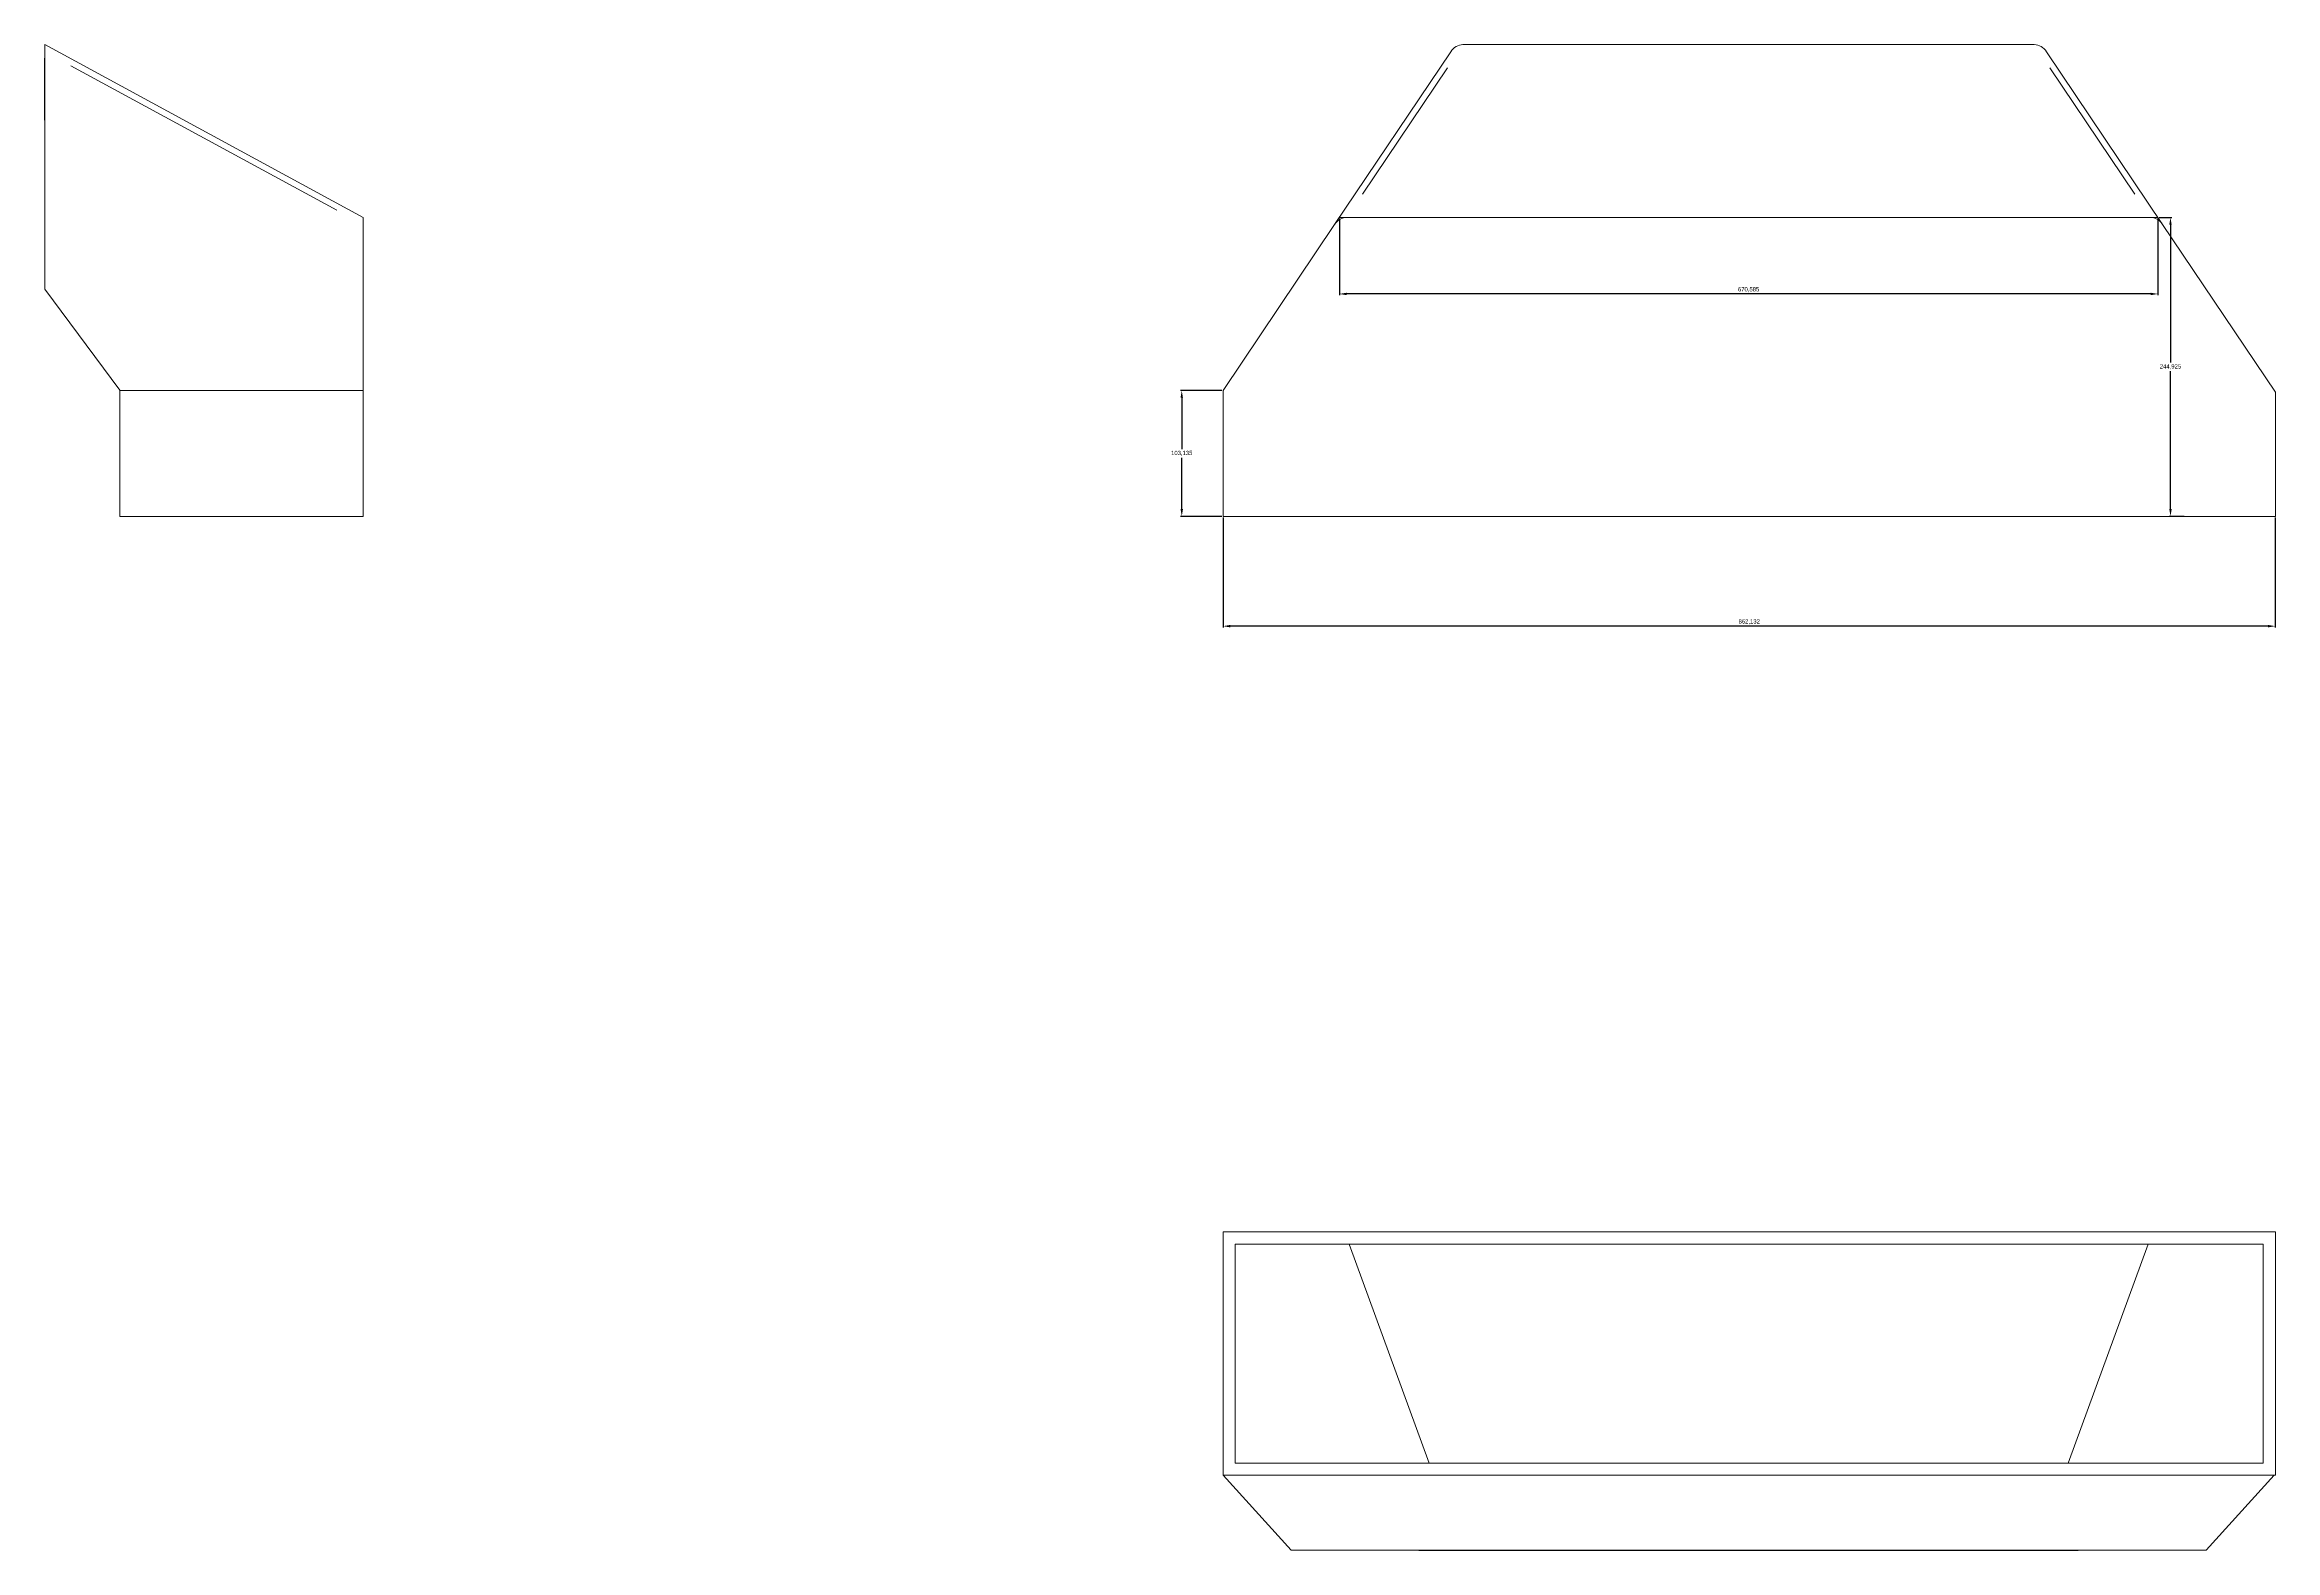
# Model space of a CAD drawing. Header units: millimetres. Extents: x 2263 to 6070, y 2876 to 5287.
# Drawn here: x 2263 to 4091, y 2876 to 4109 of the extents above; entities that cross this region are included whole.
import ezdxf

# ---------------------------------------------------------------- set-up
doc = ezdxf.new("R2010")
doc.units = ezdxf.units.MM
doc.header["$PDSIZE"] = -1
doc.dimstyles.new('ISO-25', dxfattribs={"dimtxt": 2.5, "dimasz": 2.5, "dimexe": 1.25, "dimexo": 0.625, "dimtad": 1, "dimtxsty": 'Standard', "dimcen": 2.5, "dimadec": 0, "dimazin": 0, "dimtfac": 1, "dimtmove": 0, "dimatfit": 3, "dimfxl": 1, "dimarcsym": 0})

# ---------------------------------------------------------------- blocks, each defined once
blk = doc.blocks.new('*D1')
at = {"color": 0, "lineweight": -2}
for p, q in [((3228.7, 3721.7), (3228.7, 3631.7)), ((4090.8, 3721.7), (4090.8, 3631.7)), ((4084.8, 3632.7), (3234.7, 3632.7))]:
    blk.add_line(p, q, dxfattribs=at)
at = {"color": 0}
for points in [[(3234.7, 3633.7), (3234.7, 3631.7), (3228.7, 3632.7)], [(4084.8, 3633.7), (4084.8, 3631.7), (4090.8, 3632.7)]]:
    blk.add_solid(points, dxfattribs=at)
at = {"layer": 'Defpoints', "color": 0}
for p in [(3228.7, 3722.7), (4090.8, 3722.7), (3228.7, 3632.7)]:
    blk.add_point(p, dxfattribs=at)
at = {"color": 0, "insert": (3659.8, 3636.3), "char_height": 3.5, "attachment_point": 5}
blk.add_mtext('862,132', dxfattribs=at)
blk = doc.blocks.new('*D2')
at = {"color": 0, "lineweight": -2}
for p, q in [((3227.7, 3825.8), (3193.9, 3825.8)), ((3194.9, 3819.8), (3194.9, 3777.8)), ((3194.9, 3728.7), (3194.9, 3770.7)), ((3227.7, 3722.7), (3193.9, 3722.7))]:
    blk.add_line(p, q, dxfattribs=at)
at = {"color": 0}
for points in [[(3193.9, 3819.8), (3195.9, 3819.8), (3194.9, 3825.8)], [(3193.9, 3728.7), (3195.9, 3728.7), (3194.9, 3722.7)]]:
    blk.add_solid(points, dxfattribs=at)
at = {"layer": 'Defpoints', "color": 0}
for p in [(3194.9, 3825.8), (3228.7, 3825.8), (3228.7, 3722.7)]:
    blk.add_point(p, dxfattribs=at)
at = {"color": 0, "insert": (3194.9, 3774.3), "char_height": 3.5, "attachment_point": 5}
blk.add_mtext('103,135', dxfattribs=at)
blk = doc.blocks.new('*D3')
at = {"color": 0, "lineweight": -2}
for p, q in [((3995.6, 3967.6), (4005.9, 3967.6)), ((4004.9, 3961.6), (4004.9, 3848.7)), ((4004.9, 3728.7), (4004.9, 3841.6)), ((4016.2, 3722.7), (4003.9, 3722.7))]:
    blk.add_line(p, q, dxfattribs=at)
at = {"color": 0}
for points in [[(4003.9, 3961.6), (4005.9, 3961.6), (4004.9, 3967.6)], [(4003.9, 3728.7), (4005.9, 3728.7), (4004.9, 3722.7)]]:
    blk.add_solid(points, dxfattribs=at)
at = {"layer": 'Defpoints', "color": 0}
for p in [(3994.6, 3967.6), (4004.9, 3722.7), (4017.2, 3722.7)]:
    blk.add_point(p, dxfattribs=at)
at = {"color": 0, "insert": (4004.9, 3845.2), "char_height": 3.5, "attachment_point": 5}
blk.add_mtext('244,925', dxfattribs=at)
blk = doc.blocks.new('*D4')
at = {"color": 0, "lineweight": -2}
for p, q in [((3324, 3966.6), (3324, 3903.9)), ((3994.6, 3966.6), (3994.6, 3903.9)), ((3988.6, 3904.9), (3330, 3904.9))]:
    blk.add_line(p, q, dxfattribs=at)
at = {"color": 0}
for points in [[(3330, 3905.9), (3330, 3903.9), (3324, 3904.9)], [(3988.6, 3905.9), (3988.6, 3903.9), (3994.6, 3904.9)]]:
    blk.add_solid(points, dxfattribs=at)
at = {"layer": 'Defpoints', "color": 0}
for p in [(3324, 3967.6), (3994.6, 3967.6), (3324, 3904.9)]:
    blk.add_point(p, dxfattribs=at)
at = {"color": 0, "insert": (3659.3, 3908.4), "char_height": 3.5, "attachment_point": 5}
blk.add_mtext('670,585', dxfattribs=at)

msp = doc.modelspace()

# ---------------------------------------------------------------- linework, layer by layer
at = {"color": 7, "linetype": 'Continuous', "lineweight": 15}
for p, q in [((2263.3128, 4097.9893), (2263.3128, 4047.9893)), ((2263.3128, 4097.9893), (2263.4218, 4097.9893)), ((2263.4218, 4109.1664), (2524.1781, 3967.6129)), ((2263.4218, 4103.3656), (2263.4218, 4109.1664)), ((2263.4218, 3908.9428), (2263.4218, 4103.3656)), ((3320.1038, 3961.8122), (3415.2313, 4103.3656)), ((3425.2717, 4109.1664), (3893.3178, 4109.1664)), ((3903.3582, 4103.3656), (3998.4857, 3961.8122)), ((2524.1781, 3967.6129), (2524.1781, 3961.8122)), ((3324.002, 3967.6129), (3994.5875, 3967.6129)), ((2524.1781, 3825.8231), (2524.1781, 3961.8122)), ((3228.7156, 3825.8231), (3320.1038, 3961.8122)), ((3998.4857, 3961.8122), (4090.848, 3824.3735)), ((2263.4218, 3908.9428), (2324.8845, 3826.0595)), ((2324.8845, 3825.8231), (2324.8845, 3826.0595)), ((2324.8845, 3825.8231), (2524.1781, 3825.8231)), ((2324.8845, 3825.8231), (2324.8858, 3722.6883)), ((2524.1781, 3825.8231), (2524.1781, 3722.6883)), ((3228.7156, 3825.8231), (3228.7156, 3722.6883)), ((4090.848, 3722.6883), (4090.848, 3824.3735)), ((2524.1781, 3722.6883), (2324.8858, 3722.6883)), ((4090.848, 3722.6883), (3228.7156, 3722.6883)), ((4090.848, 3136.3962), (3228.7156, 3136.3962)), ((3228.7156, 3136.3962), (3228.7156, 2937.1039)), ((3238.7156, 3126.3962), (3238.7156, 2947.1039)), ((4080.848, 3126.3962), (3238.7156, 3126.3962)), ((3397.4602, 2947.1039), (3332.0518, 3126.3962)), ((3986.5376, 3126.3962), (3921.1293, 2947.1039)), ((4080.848, 2947.1039), (4080.848, 3126.3962)), ((4090.848, 2937.1039), (4090.848, 3136.3962)), ((3238.7156, 2947.1039), (4080.848, 2947.1039)), ((3228.7156, 2937.1039), (4090.848, 2937.1039)), ((3228.7156, 2937.1027), (3228.7156, 2937.1039)), ((3228.7156, 2937.1027), (3228.8745, 2937.1027)), ((4089.715, 2937.1027), (3228.8745, 2937.1027)), ((3284.5741, 2875.64), (3228.8745, 2937.1027)), ((4034.0153, 2875.64), (4089.715, 2937.1027)), ((4090.848, 2937.1027), (4089.715, 2937.1027)), ((4090.848, 2937.1027), (4090.848, 2937.1039)), ((4034.0153, 2875.64), (3284.5741, 2875.64)), ((3928.8462, 2875.5309), (3389.7393, 2875.5309))]:
    msp.add_line(p, q, dxfattribs=at)
at = {"color": 8, "linetype": 'Continuous', "lineweight": 15}
for p, q in [((2502.7685, 3973.4345), (2284.8313, 4091.7433)), ((3412.5602, 4090.2511), (3342.8557, 3986.5282)), ((3975.7337, 3986.5282), (3906.0293, 4090.2511))]:
    msp.add_line(p, q, dxfattribs=at)
at = {"color": 7, "linetype": 'Continuous', "lineweight": 15}
msp.add_arc((2265.8128, 4047.9893), 2.5, 180, 196.9831783, dxfattribs=at)
for centre, major_axis, ratio, start_param, end_param in [((3423.5312, 4097.7879), (-6.6649, -9.9176), 0.836890967, 3.65391545, 4.712388981), ((3895.0583, 4097.7879), (-6.6649, 9.9176), 0.836890967, 4.712388979, 5.770862511), ((3328.4037, 3956.2345), (-6.6649, -9.9176), 0.836890967, 3.653915451, 4.71238898), ((3990.1858, 3956.2345), (-6.6649, 9.9176), 0.836890967, 4.712388975, 5.77086251), ((3389.7393, 2878.0309), (0, 2.5), 0.672025723, 2.845180274, 3.141592654), ((3928.8462, 2878.0309), (0, 2.5), 0.672025723, 3.141592654, 3.438005033)]:
    msp.add_ellipse(centre, major_axis=major_axis, ratio=ratio, start_param=start_param, end_param=end_param, dxfattribs=at)

# ---------------------------------------------------------------- dimensions: what is measured, and where the dimension line sits
for base, p1, p2, picture, middle in [((3324.00199, 3904.86513), (3994.58748, 3967.61294), (3324.00199, 3967.61294), '*D4', (3659.29474, 3908.4308)), ((3228.7156, 3632.7273), (4090.848, 3722.6883), (3228.7156, 3722.6883), '*D1', (3659.7818, 3636.293))]:
    dim = msp.add_linear_dim(base=base, p1=p1, p2=p2, dimstyle='ISO-25', override={"dimtxt": 3.5, "dimasz": 6, "dimexe": 1, "dimexo": 1, "dimgap": 1.524, "dimtih": 1, "dimtoh": 1, "dimdec": 3, "dimzin": 0, "dimadec": 2, "dimtdec": 3, "dimtzin": 0})
    dim.commit()
    dim.dimension.update_dxf_attribs({"geometry": picture, "text_midpoint": middle})
for base, p1, p2, picture, middle in [((4004.9259, 3722.6883), (3994.5875, 3967.6129), (4017.2205, 3722.6883), '*D3', (4004.9259, 3845.1506)), ((3194.9293, 3825.8231), (3228.7156, 3722.6883), (3228.7156, 3825.8231), '*D2', (3194.9293, 3774.2557))]:
    dim = msp.add_linear_dim(base=base, p1=p1, p2=p2, angle=90, dimstyle='ISO-25', override={"dimtxt": 3.5, "dimasz": 6, "dimexe": 1, "dimexo": 1, "dimgap": 1.524, "dimtih": 1, "dimtoh": 1, "dimdec": 3, "dimzin": 0, "dimadec": 2, "dimtdec": 3, "dimtzin": 0})
    dim.commit()
    dim.dimension.update_dxf_attribs({"geometry": picture, "text_midpoint": middle})

doc.saveas('drawing.dxf')
